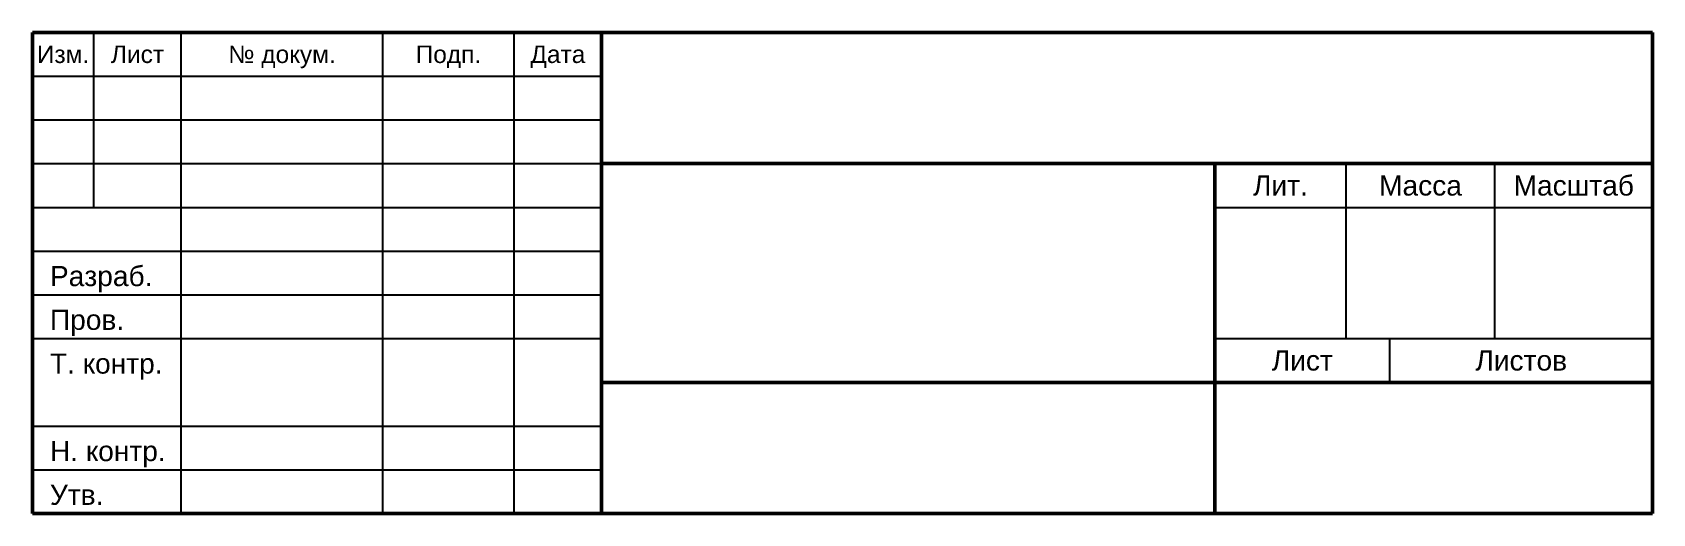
# Model space of a CAD drawing. Header units: millimetres. Extents: x 63961 to 114418, y 167972 to 194301.
# Drawn here: x 68387 to 71347, y 193421 to 194301 of the extents above; entities that cross this region are included whole.
import ezdxf
from ezdxf.enums import TextEntityAlignment as Align

# ---------------------------------------------------------------- set-up
doc = ezdxf.new("R2010")
doc.units = ezdxf.units.MM
doc.layers.add('Рамка', color=7, linetype='Continuous')
doc.styles.get("Standard").update_dxf_attribs({"font": 'arial.ttf'})

msp = doc.modelspace()

# ---------------------------------------------------------------- texts
at = {"layer": 'Рамка'}
for s, height, p in [('Изм.', 32, (68442.717, 194261.467)), ('Лист', 32, (68578.717, 194261.467)), ('№ докум.', 32, (68842.717, 194261.467)), ('Подп.', 32, (69146.717, 194261.467)), ('Дата', 32, (69346.717, 194261.467)), ('Лит.', 36.8, (70666.717, 194021.467)), ('Масса', 36.8, (70922.717, 194021.467)), ('Масштаб', 36.8, (71202.717, 194021.467)), ('Лист', 36.8, (70706.717, 193701.467)), ('Листов', 36.8, (71106.717, 193701.467))]:
    msp.add_text(s, height=height, dxfattribs=at).set_placement(p, align=Align.MIDDLE_CENTER)
for s, p in [('Разраб.', (68418.717, 193837.467)), ('Пров.', (68418.717, 193757.467)), ('Т. контр.', (68418.717, 193677.467)), ('Н. контр.', (68418.717, 193517.467)), ('Утв.', (68418.717, 193437.467))]:
    msp.add_text(s, height=36.8, dxfattribs=at).set_placement(p)

# ---------------------------------------------------------------- linework, layer by layer
at = {"layer": 'Рамка', "lineweight": 50}
for p, q in [((68386.717, 194301.467), (71346.717, 194301.467)), ((68386.717, 193421.467), (68386.717, 194301.467)), ((69426.717, 193421.467), (69426.717, 194301.467)), ((71346.717, 193421.467), (71346.717, 194301.467)), ((69426.717, 194061.467), (71346.717, 194061.467)), ((70546.717, 193421.467), (70546.717, 194061.467)), ((69426.717, 193661.467), (71346.717, 193661.467)), ((68386.717, 193421.467), (71346.717, 193421.467))]:
    msp.add_line(p, q, dxfattribs=at)
at = {"layer": 'Рамка', "lineweight": 25}
for p, q in [((68498.717, 193981.467), (68498.717, 194301.467)), ((68658.717, 193421.467), (68658.717, 194301.467)), ((69026.717, 193421.467), (69026.717, 194301.467)), ((69266.717, 193421.467), (69266.717, 194301.467)), ((68386.717, 194221.467), (69426.717, 194221.467)), ((68386.717, 194141.467), (69426.717, 194141.467)), ((68386.717, 194061.467), (69426.717, 194061.467)), ((70786.717, 193741.467), (70786.717, 194061.467)), ((71058.717, 193741.467), (71058.717, 194061.467)), ((68386.717, 193981.467), (69426.717, 193981.467)), ((70546.717, 193981.467), (71346.717, 193981.467)), ((68386.717, 193901.467), (69426.717, 193901.467)), ((68386.717, 193821.467), (69426.717, 193821.467)), ((68386.717, 193741.467), (69426.717, 193741.467)), ((70546.717, 193741.467), (71346.717, 193741.467)), ((70866.717, 193661.467), (70866.717, 193741.467)), ((68386.717, 193581.467), (69426.717, 193581.467)), ((68386.717, 193501.467), (69426.717, 193501.467))]:
    msp.add_line(p, q, dxfattribs=at)

msp.set_redraw_order([(e.dxf.handle, doc.entitydb.next_handle()) for e in msp.query("TEXT MTEXT ATTDEF DIMENSION ARC_DIMENSION")])  # texts and dimensions are drawn at this point

doc.saveas('drawing.dxf')
